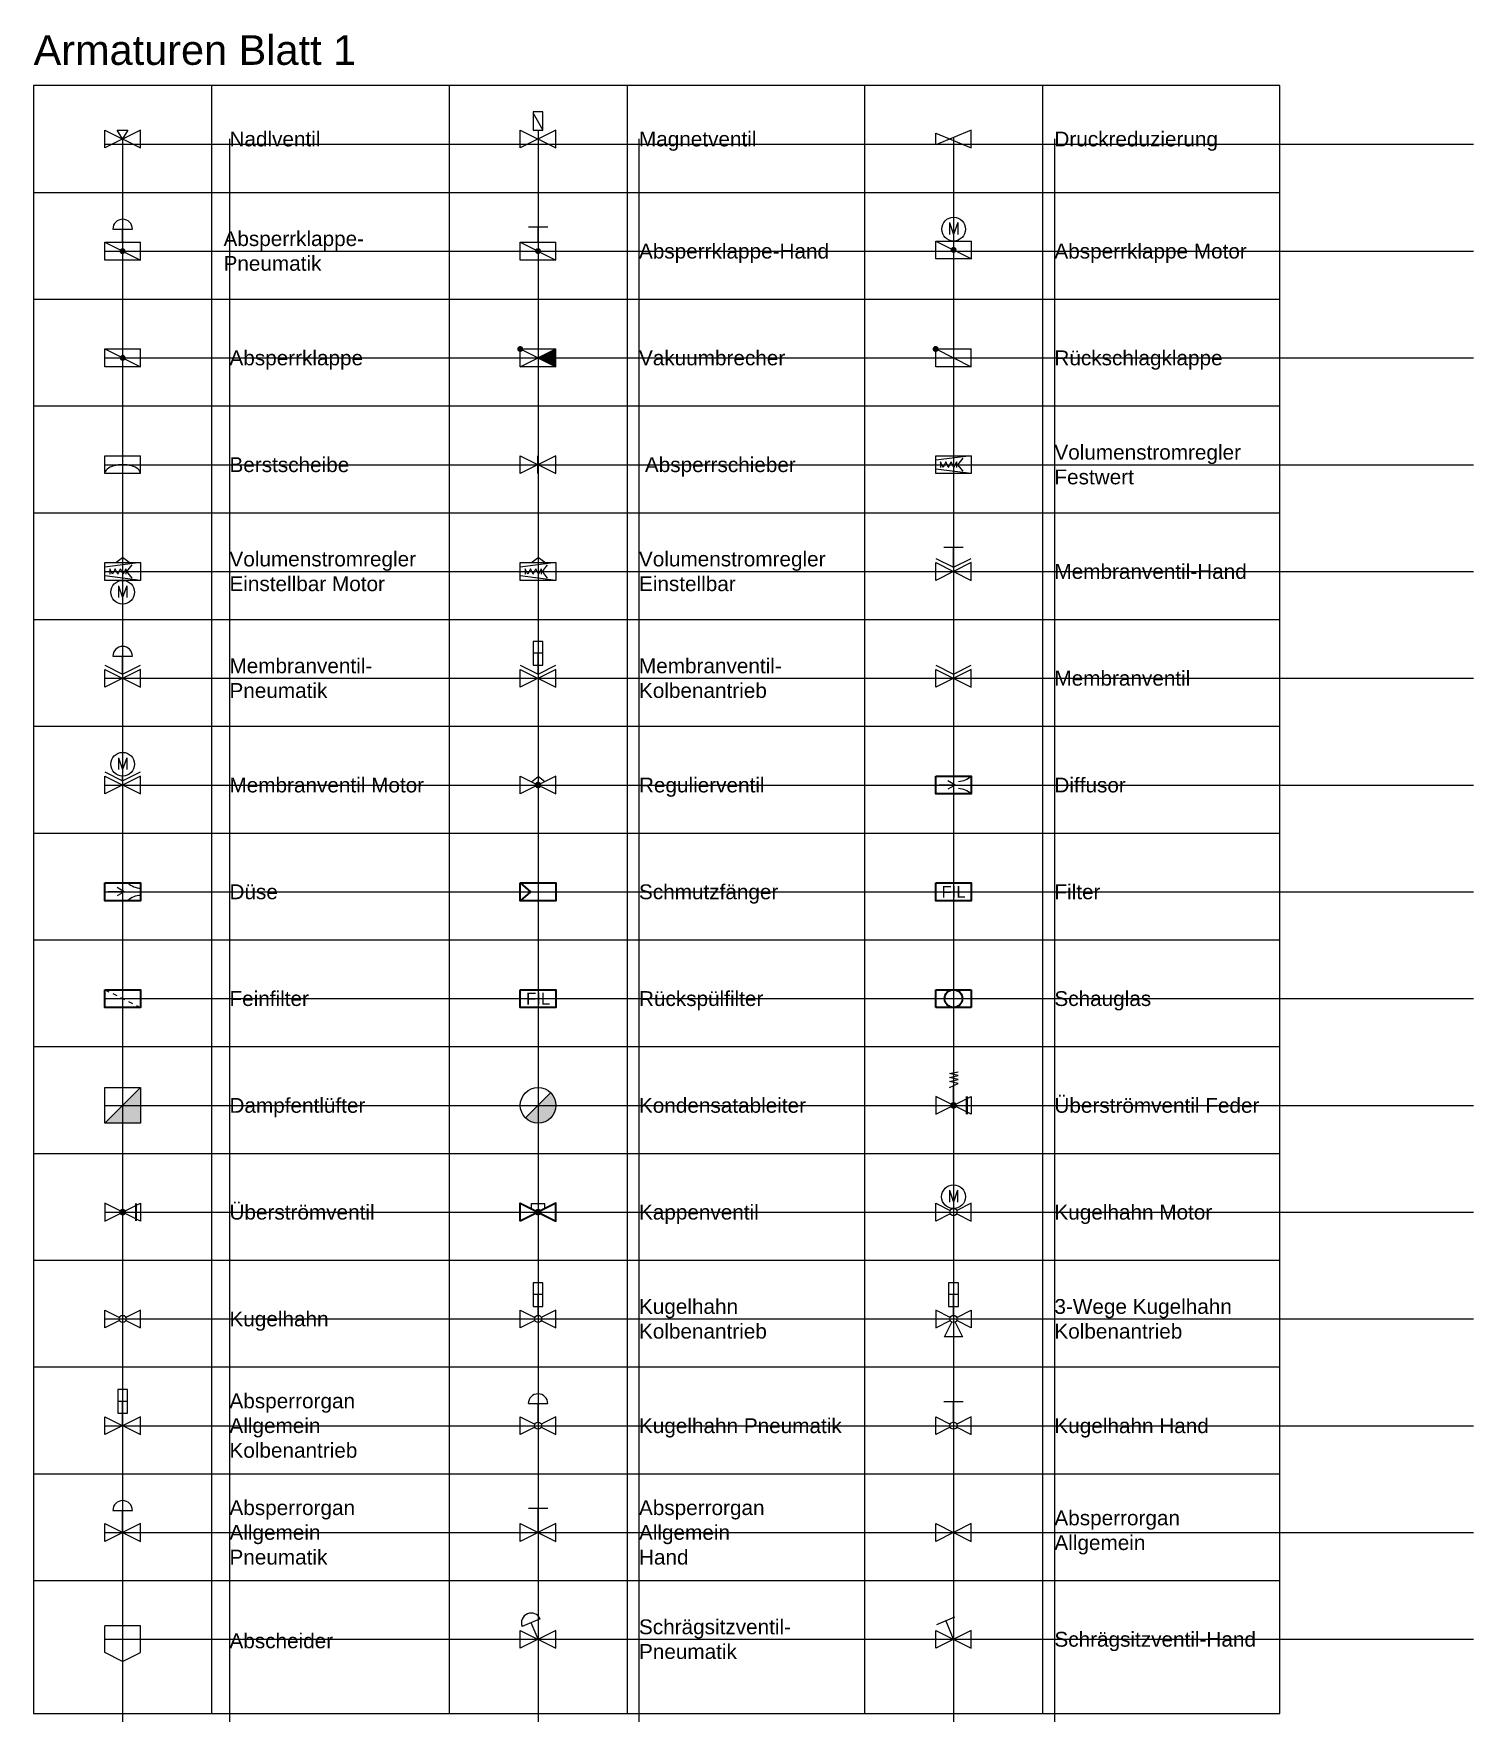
# Model space of a CAD drawing. Header units: millimetres. Extents: x 1662 to 13792, y -32476 to 19478.
# Drawn here: x 1662 to 13792, y 5320 to 19478 of the extents above; entities that cross this region are included whole.
import ezdxf
from ezdxf.enums import TextEntityAlignment as Align

# ---------------------------------------------------------------- set-up
doc = ezdxf.new("R2010")
doc.units = ezdxf.units.MM
doc.layers.add('Z_Format', color=7, linetype='Continuous', plot=False)
doc.styles.add('Romans', font='Romans.shx')
doc.styles.get("Standard").update_dxf_attribs({"font": 'arial.ttf'})

msp = doc.modelspace()

# ---------------------------------------------------------------- texts
at = {"color": 7}
for s, p in [('Nadlventil', (3312, 18590)), ('Magnetventil', (6762, 18590)), ('Druckreduzierung', (10262, 18590)), ('Absperrklappe-Hand', (6762, 17645)), ('Absperrklappe Motor ', (10262, 17645)), ('Absperrklappe ', (3312, 16745)), ('Vakuumbrecher', (6762, 16745)), ('Rückschlagklappe', (10262, 16745)), ('Berstscheibe', (3312, 15845)), ('Absperrschieber ', (6812, 15845)), ('Membranventil-Hand', (10262, 14945)), ('Membranventil', (10262, 14045)), ('Membranventil Motor', (3312, 13145)), ('Regulierventil', (6762, 13145)), ('Diffusor', (10262, 13145)), ('Düse', (3312, 12245)), ('Schmutzfänger', (6762, 12245)), ('Filter', (10262, 12245)), ('Feinfilter', (3312, 11345)), ('Rückspülfilter', (6762, 11345)), ('Schauglas', (10262, 11345)), ('Dampfentlüfter', (3312, 10445)), ('Kondensatableiter ', (6762, 10445)), ('Überströmventil Feder', (10262, 10445)), ('Überströmventil', (3312, 9545)), ('Kappenventil', (6762, 9545)), ('Kugelhahn Motor', (10262, 9545)), ('Kugelhahn', (3312, 8645)), ('Kugelhahn Pneumatik', (6762, 7745)), ('Kugelhahn Hand', (10262, 7745)), ('Abscheider', (3312, 5932)), ('Schrägsitzventil-Hand', (10262, 5945))]:
    msp.add_text(s, height=125, dxfattribs=at).set_placement(p, align=Align.MIDDLE_LEFT)
at = {"insert": (1662, 19338), "char_height": 250, "attachment_point": 4}
msp.add_mtext_dynamic_manual_height_columns('Armaturen Blatt 1', width=4100.87, gutter_width=12.5, heights=[0], dxfattribs=at)
at = {"color": 7, "char_height": 125, "attachment_point": 4}
for s, insert, width in [('Absperrklappe-\\PPneumatik', (3262, 17645), 2009.46), ('Volumenstromregler \\PFestwert', (10262, 15845), 2290.25), ('Volumenstromregler \\PEinstellbar Motor', (3312, 14945), 2933.32), ('Volumenstromregler \\PEinstellbar', (6762, 14945), 2438.44), ('Membranventil-\\PPneumatik', (3312, 14045), 2028.39), ('Membranventil-\\PKolbenantrieb', (6762, 14045), 2281.04), ('Kugelhahn \\PKolbenantrieb', (6762, 8645), 1961.29), ('3-Wege Kugelhahn \\PKolbenantrieb', (10262, 8645), 2621.25), ('Absperrorgan \\PAllgemein \\PKolbenantrieb', (3312, 7745), 2999.83), ('Absperrorgan \\PAllgemein \\PPneumatik', (3312, 6845), 2747.19), ('Absperrorgan \\PAllgemein \\PHand', (6762, 6845), 2339.61), ('Absperrorgan \\PAllgemein', (10262, 6845), 1873.64), ('Schrägsitzventil-\\PPneumatik', (6762, 5945), 2106.07)]:
    msp.add_mtext(s, dxfattribs=dict(at, insert=insert, width=width))

# ---------------------------------------------------------------- blocks, each defined once
blk = doc.blocks.new('Absperrklappe')
at = {"color": 7, "linetype": 'Continuous', "lineweight": -3}
for p, q in [((-150, -75), (-150, 75)), ((-150, 75), (150, 75)), ((-150, 75), (150, -75)), ((150, -75), (150, 75)), ((150, -75), (-150, -75))]:
    blk.add_line(p, q, dxfattribs=at)
at = {"color": 7, "linetype": 'Continuous', "lineweight": 15, "const_width": 25}
blk.add_lwpolyline([(-13, 0, 1), (12, 0, 1)], format="xyb", close=True, dxfattribs=at)
blk = doc.blocks.new('Rückschlagklappe')
at = {"color": 7, "linetype": 'Continuous', "lineweight": -3}
for p, q in [((-150, -75), (-150, 75)), ((-150, 75), (150, 75)), ((-150, 75), (150, -75)), ((150, -75), (150, 75)), ((150, -75), (-150, -75))]:
    blk.add_line(p, q, dxfattribs=at)
at = {"color": 7, "linetype": 'Continuous', "lineweight": 15, "const_width": 25}
blk.add_lwpolyline([(-163, 75, 1), (-138, 75, 1)], format="xyb", close=True, dxfattribs=at)
blk = doc.blocks.new('Absperrschieber')
at = {"color": 7, "linetype": 'Continuous', "lineweight": -3}
for p, q in [((-150, -74.999992), (-150, 74.999992)), ((-150, 74.999992), (150, -74.999992)), ((150, 74.999992), (-150, -74.999992)), ((150, -74.999992), (150, 74.999992))]:
    blk.add_line(p, q, dxfattribs=at)
at = {"color": 7, "linetype": 'Continuous', "lineweight": -3, "const_width": 18.086624}
blk.add_lwpolyline([(0, -74.999998), (0, 74.999986)], dxfattribs=at)
blk = doc.blocks.new('Regulierventil')
at = {"color": 7, "linetype": 'Continuous', "lineweight": 15}
for p in [(-56, 28), (56, 28)]:
    blk.add_line(p, (0, 72), dxfattribs=at)
at = {"color": 7, "linetype": 'Continuous', "lineweight": -3}
for points in [[(-27, -13), (-150, -75), (-150, 75), (-27, 13)], [(27, -13), (150, -75), (150, 75), (27, 13)]]:
    blk.add_lwpolyline(points, dxfattribs=at)
at = {"color": 7, "linetype": 'Continuous', "lineweight": -3, "const_width": 28.1}
blk.add_lwpolyline([(-14, 0, 1), (14, 0, 1)], format="xyb", close=True, dxfattribs=at)
blk = doc.blocks.new('Schmutzfänger')
at = {"color": 7, "linetype": 'Continuous', "lineweight": 35}
blk.add_lwpolyline([(-150, 75), (150, 75), (150, -75), (-150, -75)], close=True, dxfattribs=at)
blk.add_lwpolyline([(-150, 75), (-64, 0), (-150, -75)], dxfattribs=at)
blk = doc.blocks.new('Schauglas')
at = {"color": 7, "linetype": 'Continuous', "lineweight": 35}
for p, q in [((-150, -74.999992), (-150, 74.999992)), ((-150, 74.999992), (150, 74.999992)), ((150, 74.999992), (150, -74.999992)), ((150, -74.999992), (-150, -74.999992))]:
    blk.add_line(p, q, dxfattribs=at)
blk.add_circle((0, 0), 74.999992, dxfattribs=at)
blk = doc.blocks.new('Kappenventil')
at = {"color": 7, "linetype": 'Continuous', "lineweight": 15}
for p, q in [((-56, 28), (-56, 72)), ((-56, 72), (56, 72)), ((56, 28), (56, 72))]:
    blk.add_line(p, q, dxfattribs=at)
at = {"color": 7, "linetype": 'Continuous', "lineweight": 35}
blk.add_lwpolyline([(-150, -75), (-150, 75), (150, -75), (150, 75)], close=True, dxfattribs=at)
at = {"color": 7, "linetype": 'Continuous', "lineweight": 35, "const_width": 28.1}
blk.add_lwpolyline([(-14, 0, 1), (14, 0, 1)], format="xyb", close=True, dxfattribs=at)
blk = doc.blocks.new('Rückspülfilter')
blk.add_line((0, -74.999992), (0, -124.999992))
at = {"color": 7, "linetype": 'Continuous', "lineweight": 35}
blk.add_lwpolyline([(-149.999985, 74.999992), (149.999985, 74.999992), (149.999985, -74.999992), (-149.999985, -74.999992)], close=True, dxfattribs=at)
at = {"color": 7}
blk.add_text('FIL', height=100, dxfattribs=at).set_placement((0, 0), align=Align.MIDDLE_CENTER)
blk = doc.blocks.new('Filter')
at = {"color": 7, "linetype": 'Continuous', "lineweight": 35}
blk.add_lwpolyline([(-149.999985, 74.999992), (149.999985, 74.999992), (149.999985, -74.999992), (-149.999985, -74.999992)], close=True, dxfattribs=at)
at = {"color": 7}
blk.add_text('FIL', height=100, dxfattribs=at).set_placement((0, 0), align=Align.MIDDLE_CENTER)
blk = doc.blocks.new('Volumenstromregler Einstellbar')
at = {"color": 7, "linetype": 'Continuous', "lineweight": -3}
for p, q in [((-150, -75), (-150, 75)), ((-150, 75), (150, 75)), ((150, 75), (-150, 37)), ((-86, -23), (-109, 23)), ((-109, 23), (-109, -23)), ((-64, 23), (-86, -23)), ((-41, -23), (-64, 23)), ((-41, -23), (-19, 23)), ((4, -23), (-19, 23)), ((26, 23), (4, -23)), ((26, 23), (26, -23)), ((36, 0), (80, 56)), ((80, -56), (36, 0)), ((150, 75), (150, -75)), ((150, -75), (-150, -37)), ((150, -75), (-150, -75))]:
    blk.add_line(p, q, dxfattribs=at)
at = {"color": 7, "linetype": 'Continuous', "lineweight": 15}
for p in [(-56, 75), (56, 75)]:
    blk.add_line(p, (0, 119), dxfattribs=at)
blk = doc.blocks.new('Volumenstromregler Festwert')
at = {"color": 7, "linetype": 'Continuous', "lineweight": -3}
for p, q in [((-150, -75), (-150, 75)), ((-150, 75), (150, 75)), ((150, 75), (-150, 37)), ((-86, -23), (-109, 23)), ((-109, 23), (-109, -23)), ((-64, 23), (-86, -23)), ((-41, -23), (-64, 23)), ((-41, -23), (-19, 23)), ((4, -23), (-19, 23)), ((26, 23), (4, -23)), ((26, 23), (26, -23)), ((36, 0), (80, 56)), ((80, -56), (36, 0)), ((150, 75), (150, -75)), ((150, -75), (-150, -37)), ((150, -75), (-150, -75))]:
    blk.add_line(p, q, dxfattribs=at)
blk = doc.blocks.new('Druckreduzierung')
at = {"color": 7, "linetype": 'Continuous', "lineweight": -3}
for p, q in [((180, 75), (-120, -50)), ((-120, -50), (-120, 50)), ((-120, 50), (180, -75)), ((180, -75), (180, 75))]:
    blk.add_line(p, q, dxfattribs=at)
blk = doc.blocks.new('Schrägsitzventil-Pneumatik')
for p, q in [((18, 171), (-134, 108)), ((0, 0), (-58, 139))]:
    blk.add_line(p, q)
at = {"color": 7, "linetype": 'Continuous', "lineweight": -3}
blk.add_lwpolyline([(-150, -75), (-150, 75), (150, -75), (150, 75)], close=True, dxfattribs=at)
blk.add_arc((-58, 139), 82.4, 22.5, 202.5)
blk = doc.blocks.new('Membranventil')
at = {"color": 7}
blk.add_lwpolyline([(-149.999985, 109.999992), (0, 35), (149.999985, 109.999992)], dxfattribs=at)
at = {"color": 7, "linetype": 'Continuous', "lineweight": -3}
blk.add_lwpolyline([(-149.999985, -74.999992), (-149.999985, 74.999992), (149.999985, -74.999992), (149.999985, 74.999992)], close=True, dxfattribs=at)
blk = doc.blocks.new('Membranventil-Pneumatik')
for p, q in [((-82, 186), (82, 186)), ((0, 35), (0, 186))]:
    blk.add_line(p, q)
at = {"color": 7}
blk.add_lwpolyline([(-150, 110), (0, 35), (150, 110)], dxfattribs=at)
at = {"color": 7, "linetype": 'Continuous', "lineweight": -3}
blk.add_lwpolyline([(-150, -75), (-150, 75), (150, -75), (150, 75)], close=True, dxfattribs=at)
blk.add_arc((0, 186), 82.4, 0, 180)
blk = doc.blocks.new('Membranventil-Hand')
for p, q in [((-82, 204), (82, 204)), ((0, 35), (0, 204))]:
    blk.add_line(p, q)
at = {"color": 7}
blk.add_lwpolyline([(-150, 110), (0, 35), (150, 110)], dxfattribs=at)
at = {"color": 7, "linetype": 'Continuous', "lineweight": -3}
blk.add_lwpolyline([(-150, -75), (-150, 75), (150, -75), (150, 75)], close=True, dxfattribs=at)
blk = doc.blocks.new('Schrägsitzventil-Hand')
for p, q in [((-141, 125), (11, 188)), ((0, 0), (-65, 157))]:
    blk.add_line(p, q)
at = {"color": 7, "linetype": 'Continuous', "lineweight": -3}
blk.add_lwpolyline([(-150, -75), (-150, 75), (150, -75), (150, 75)], close=True, dxfattribs=at)
blk = doc.blocks.new('Kugelhahn')
at = {"color": 7, "linetype": 'Continuous', "lineweight": -3}
for points in [[(-27, -13), (-150, -75), (-150, 75), (-27, 13)], [(27, -13), (150, -75), (150, 75), (27, 13)]]:
    blk.add_lwpolyline(points, dxfattribs=at)
blk.add_circle((0, 0), 30, dxfattribs=at)
blk = doc.blocks.new('Absperrorgan Allgemein Hand')
for p, q in [((-82, 204), (82, 204)), ((0, 0), (0, 204))]:
    blk.add_line(p, q)
at = {"color": 7, "linetype": 'Continuous', "lineweight": -3}
blk.add_lwpolyline([(-150, -75), (-150, 75), (150, -75), (150, 75)], close=True, dxfattribs=at)
blk = doc.blocks.new('Absperrorgan Allgemein Pneumatik')
for p, q in [((-82, 186), (82, 186)), ((0, 0), (0, 186))]:
    blk.add_line(p, q)
at = {"color": 7, "linetype": 'Continuous', "lineweight": -3}
blk.add_lwpolyline([(-150, -75), (-150, 75), (150, -75), (150, 75)], close=True, dxfattribs=at)
blk.add_arc((0, 186), 82.4, 0, 180)
blk = doc.blocks.new('Absperrklappe-Hand')
for p, q in [((-82, 204), (82, 204)), ((0, 75), (0, 204))]:
    blk.add_line(p, q)
at = {"color": 7, "linetype": 'Continuous', "lineweight": -3}
for p, q in [((-150, -75), (-150, 75)), ((-150, 75), (150, 75)), ((-150, 75), (150, -75)), ((150, -75), (150, 75)), ((150, -75), (-150, -75))]:
    blk.add_line(p, q, dxfattribs=at)
at = {"color": 7, "linetype": 'Continuous', "lineweight": 15, "const_width": 25}
blk.add_lwpolyline([(-13, 0, 1), (12, 0, 1)], format="xyb", close=True, dxfattribs=at)
blk = doc.blocks.new('Absperrklappe-Pneumatik')
for p, q in [((-82, 186), (82, 186)), ((0, 75), (0, 186))]:
    blk.add_line(p, q)
at = {"color": 7, "linetype": 'Continuous', "lineweight": -3}
for p, q in [((-150, -75), (-150, 75)), ((-150, 75), (150, 75)), ((-150, 75), (150, -75)), ((150, -75), (150, 75)), ((150, -75), (-150, -75))]:
    blk.add_line(p, q, dxfattribs=at)
at = {"color": 7, "linetype": 'Continuous', "lineweight": 15, "const_width": 25}
blk.add_lwpolyline([(-13, 0, 1), (12, 0, 1)], format="xyb", close=True, dxfattribs=at)
blk.add_arc((0, 186), 82.4, 0, 180)
blk = doc.blocks.new('Überströmventil')
at = {"color": 7, "linetype": 'Continuous', "lineweight": -3}
blk.add_lwpolyline([(150, 75), (150, -75), (-150, 75), (-150, -75)], close=True, dxfattribs=at)
at = {"color": 7, "linetype": 'Continuous', "lineweight": -3, "const_width": 28.1}
blk.add_lwpolyline([(14, 0, 1), (-14, 0, 1)], format="xyb", close=True, dxfattribs=at)
at = {"color": 7, "linetype": 'Continuous', "lineweight": -3, "const_width": 18.1}
blk.add_lwpolyline([(112, 75), (112, -75)], dxfattribs=at)
blk = doc.blocks.new('Überströmventil Feder')
for p, q in [((-35, 268), (38, 284)), ((38, 251), (-35, 268)), ((-35, 234), (38, 251)), ((38, 217), (-35, 234)), ((-35, 200), (38, 217)), ((38, 183), (-35, 200)), ((-35, 150), (38, 183)), ((0, 0), (0, 166))]:
    blk.add_line(p, q)
at = {"color": 7, "linetype": 'Continuous', "lineweight": -3}
blk.add_lwpolyline([(150, 75), (150, -75), (-150, 75), (-150, -75)], close=True, dxfattribs=at)
at = {"color": 7, "linetype": 'Continuous', "lineweight": -3, "const_width": 28.1}
blk.add_lwpolyline([(14, 0, 1), (-14, 0, 1)], format="xyb", close=True, dxfattribs=at)
at = {"color": 7, "linetype": 'Continuous', "lineweight": -3, "const_width": 18.1}
blk.add_lwpolyline([(112, 75), (112, -75)], dxfattribs=at)
blk = doc.blocks.new('Kondensatableiter')
at = {"linetype": 'Continuous', "lineweight": -3}
blk.add_hatch(color=7, dxfattribs=at).paths.add_polyline_path([(-106, -106, 0.668179), (150, 0, 0.198912), (106, 106)])
at = {"color": 7, "linetype": 'Continuous', "lineweight": -3}
blk.add_line((106, 106), (-106, -106), dxfattribs=at)
blk.add_circle((0, 0), 150, dxfattribs=at)
blk = doc.blocks.new('Kugelhahn Pneumatik')
for p, q in [((-82, 186), (82, 186)), ((0, 30), (0, 186))]:
    blk.add_line(p, q)
at = {"color": 7, "linetype": 'Continuous', "lineweight": -3}
for points in [[(-27, -13), (-150, -75), (-150, 75), (-27, 13)], [(27, -13), (150, -75), (150, 75), (27, 13)]]:
    blk.add_lwpolyline(points, dxfattribs=at)
blk.add_circle((0, 0), 30, dxfattribs=at)
blk.add_arc((0, 186), 82.4, 0, 180)
blk = doc.blocks.new('Kugelhahn Hand')
for p, q in [((-82, 204), (82, 204)), ((0, 30), (0, 204))]:
    blk.add_line(p, q)
at = {"color": 7, "linetype": 'Continuous', "lineweight": -3}
for points in [[(-27, -13), (-150, -75), (-150, 75), (-27, 13)], [(27, -13), (150, -75), (150, 75), (27, 13)]]:
    blk.add_lwpolyline(points, dxfattribs=at)
blk.add_circle((0, 0), 30, dxfattribs=at)
blk = doc.blocks.new('Absperrklappe Motor')
at = {"color": 7, "linetype": 'Continuous', "lineweight": -3}
for p, q in [((-150, -75), (-150, 75)), ((-150, 75), (150, 75)), ((-150, 75), (150, -75)), ((150, -75), (150, 75)), ((150, -75), (-150, -75))]:
    blk.add_line(p, q, dxfattribs=at)
at = {"color": 7, "linetype": 'Continuous', "lineweight": 15, "const_width": 25}
blk.add_lwpolyline([(-13, 0, 1), (12, 0, 1)], format="xyb", close=True, dxfattribs=at)
blk.add_circle((0, 175), 100)
at = {"color": 240, "style": 'Romans'}
blk.add_text('M', height=100, dxfattribs=at).set_placement((0, 130), align=Align.CENTER)
blk = doc.blocks.new('Kugelhahn Motor')
blk.add_circle((0, 130), 100)
blk.add_blockref('Kugelhahn', (0, 0))
at = {"color": 240, "style": 'Romans'}
blk.add_text('M', height=100, dxfattribs=at).set_placement((0, 85), align=Align.CENTER)
blk = doc.blocks.new('Absperrorgan Allgemein')
at = {"color": 7, "linetype": 'Continuous', "lineweight": -3}
blk.add_lwpolyline([(-149.999985, -74.999992), (-149.999985, 74.999992), (149.999985, -74.999992), (149.999985, 74.999992)], close=True, dxfattribs=at)
blk = doc.blocks.new('Membranventil Motor')
blk.add_line((0, 35), (0, 75))
at = {"color": 7}
blk.add_lwpolyline([(-150, 110), (0, 35), (150, 110)], dxfattribs=at)
at = {"color": 7, "linetype": 'Continuous', "lineweight": -3}
blk.add_lwpolyline([(-150, -75), (-150, 75), (150, -75), (150, 75)], close=True, dxfattribs=at)
blk.add_circle((0, 175), 100)
at = {"color": 240, "style": 'Romans'}
blk.add_text('M', height=100, dxfattribs=at).set_placement((0, 130), align=Align.CENTER)
blk = doc.blocks.new('Volumenstromregler Einstellbar Motor')
at = {"color": 7, "linetype": 'Continuous', "lineweight": -3}
for p, q in [((-150, -75), (-150, 75)), ((-150, 75), (150, 75)), ((150, 75), (-150, 37)), ((-86, -23), (-109, 23)), ((-109, 23), (-109, -23)), ((-64, 23), (-86, -23)), ((-41, -23), (-64, 23)), ((-41, -23), (-19, 23)), ((4, -23), (-19, 23)), ((26, 23), (4, -23)), ((26, 23), (26, -23)), ((36, 0), (80, 56)), ((80, -56), (36, 0)), ((150, 75), (150, -75)), ((150, -75), (-150, -37)), ((150, -75), (-150, -75))]:
    blk.add_line(p, q, dxfattribs=at)
at = {"color": 7, "linetype": 'Continuous', "lineweight": 15}
for p in [(-56, 75), (56, 75)]:
    blk.add_line(p, (0, 119), dxfattribs=at)
blk.add_circle((0, -175), 100)
at = {"color": 240, "style": 'Romans'}
blk.add_text('M', height=100, dxfattribs=at).set_placement((0, -220), align=Align.CENTER)
blk = doc.blocks.new('Abscheider')
at = {"color": 7, "linetype": 'Continuous', "lineweight": -3}
for p, q in [((149.999985, 149.999985), (-149.999985, 149.999985)), ((-149.999985, -74.999992), (-149.999985, 149.999985)), ((0, 149.999985), (0, -50.000015)), ((149.999985, -74.999992), (149.999985, 149.999985))]:
    blk.add_line(p, q, dxfattribs=at)
for q in [(-149.999985, -74.999992), (149.999985, -74.999992)]:
    blk.add_line((0, -149.999985), q)
blk = doc.blocks.new('Feinfilter')
for p, q in [((-150, 75), (-117, 58)), ((-83, 42), (-50, 25)), ((-17, 8), (17, -8)), ((50, -25), (83, -42)), ((117, -58), (150, -75))]:
    blk.add_line(p, q)
at = {"color": 7, "linetype": 'Continuous', "lineweight": 35}
blk.add_lwpolyline([(-150, 75), (150, 75), (150, -75), (-150, -75)], close=True, dxfattribs=at)
blk = doc.blocks.new('Berstscheibe')
at = {"color": 7, "linetype": 'Continuous', "lineweight": -3}
for p, q in [((-149.999985, -74.999992), (-149.999985, 74.999992)), ((-149.999985, 74.999992), (149.999985, 74.999992)), ((149.999985, -74.999992), (149.999985, 74.999992)), ((149.999985, -74.999992), (-149.999985, -74.999992))]:
    blk.add_line(p, q, dxfattribs=at)
blk.add_ellipse((0, -74.999992), major_axis=(-149.999985, 0), ratio=0.4999999967, start_param=3.1415926536, end_param=6.2831853072)
blk = doc.blocks.new('Kugelhahn Kolbenantrieb')
for p, q in [((41, 305), (-41, 305)), ((-41, 305), (-41, 105)), ((41, 105), (41, 305)), ((41, 205), (-41, 205)), ((0, 30), (0, 205)), ((-41, 105), (41, 105))]:
    blk.add_line(p, q)
blk.add_blockref('Kugelhahn', (0, 0))
blk = doc.blocks.new('3-Wege Kugelhahn Kolbenantrieb')
for p, q in [((41, 305), (-41, 305)), ((-41, 305), (-41, 105)), ((41, 105), (41, 305)), ((41, 205), (-41, 205)), ((0, 30), (0, 205)), ((-41, 105), (41, 105))]:
    blk.add_line(p, q)
at = {"color": 7, "linetype": 'Continuous'}
for points in [[(-27, 13), (-150, 75), (-150, -75), (-27, -13)], [(27, 13), (150, 75)], [(150, 75), (150, -75), (27, -13)], [(13, -27), (75, -150), (-75, -150), (-13, -27)]]:
    blk.add_lwpolyline(points, dxfattribs=at)
blk.add_circle((0, 0), 30, dxfattribs=at)
blk = doc.blocks.new('Membranventil-Kolbenantrieb')
for p, q in [((41, 310), (-41, 310)), ((-41, 310), (-41, 110)), ((41, 110), (41, 310)), ((41, 210), (-41, 210)), ((0, 35), (0, 210)), ((-41, 110), (41, 110))]:
    blk.add_line(p, q)
at = {"color": 7}
blk.add_lwpolyline([(-150, 110), (0, 35), (150, 110)], dxfattribs=at)
at = {"color": 7, "linetype": 'Continuous'}
blk.add_lwpolyline([(-150, -75), (-150, 75), (150, -75), (150, 75)], close=True, dxfattribs=at)
blk = doc.blocks.new('Nadelventil')
at = {"color": 7, "linetype": 'Continuous'}
for p, q in [((-150, -75), (-150, 75)), ((-150, 75), (150, -75)), ((150, 75), (-150, -75)), ((-45, 75), (45, 75)), ((0, 0), (-45, 75)), ((45, 75), (0, 0)), ((150, -75), (150, 75))]:
    blk.add_line(p, q, dxfattribs=at)
blk = doc.blocks.new('Magnetventil')
at = {"color": 7, "linetype": 'Continuous'}
for p, q in [((41, 230), (-41, 230)), ((-41, 230), (-41, 75)), ((-41, 218), (41, 75)), ((41, 75), (41, 230)), ((-41, 75), (41, 75))]:
    blk.add_line(p, q, dxfattribs=at)
at = {"color": 7, "linetype": 'Continuous', "lineweight": -3}
for p, q in [((-150, -75), (-150, 75)), ((-150, 75), (150, -75)), ((150, 75), (-150, -75)), ((150, -75), (150, 75))]:
    blk.add_line(p, q, dxfattribs=at)
blk.add_line((0, 75), (0, 0))
blk = doc.blocks.new('Diffusor')
for q in [(-47, 35), (-121, 0), (-47, -35)]:
    blk.add_line((14, 0), q)
at = {"color": 7, "linetype": 'Continuous', "lineweight": 35}
blk.add_lwpolyline([(-150, 75), (150, 75), (150, -75), (-150, -75)], close=True, dxfattribs=at)
for centre, start, end in [((35, 201), 272.5576, 312.2044), ((35, -201), 47.7956, 87.4424)]:
    blk.add_arc(centre, 171, start, end)
blk = doc.blocks.new('Düse')
for q in [(-121, 0), (-47, 35), (-47, -35)]:
    blk.add_line((14, 0), q)
at = {"color": 7, "linetype": 'Continuous', "lineweight": 35}
blk.add_lwpolyline([(-150, 75), (150, 75), (150, -75), (-150, -75)], close=True, dxfattribs=at)
for centre, start, end in [((158, 201), 227.7956, 267.4424), ((158, -201), 92.5576, 132.2044)]:
    blk.add_arc(centre, 171, start, end)
blk = doc.blocks.new('Vakuumbrecher')
at = {"linetype": 'Continuous'}
h = blk.add_hatch(color=7, dxfattribs=at)
h.dxf.hatch_style = 1
h.paths.add_polyline_path([(150, 75), (0, 0), (150, -75)])
at = {"color": 7, "linetype": 'Continuous'}
for p, q in [((-150, -75), (-150, 75)), ((-150, 75), (150, 75)), ((-150, 75), (150, -75)), ((-150, -75), (150, 75)), ((150, -75), (150, 75)), ((150, -75), (-150, -75))]:
    blk.add_line(p, q, dxfattribs=at)
at = {"color": 7, "linetype": 'Continuous', "const_width": 25}
blk.add_lwpolyline([(-163, 75, 1), (-138, 75, 1)], format="xyb", close=True, dxfattribs=at)
blk = doc.blocks.new('Absperrorgan Allgemein Kolbenantrieb')
for p, q in [((41, 305), (-41, 305)), ((-41, 305), (-41, 105)), ((41, 105), (41, 305)), ((41, 205), (-41, 205)), ((0, 0), (0, 205)), ((-41, 105), (41, 105))]:
    blk.add_line(p, q)
at = {"color": 7, "linetype": 'Continuous', "lineweight": -3}
blk.add_lwpolyline([(-150, -75), (-150, 75), (150, -75), (150, 75)], close=True, dxfattribs=at)
blk = doc.blocks.new('Dampfentlüfter')
at = {"linetype": 'Continuous'}
h = blk.add_hatch(color=256, dxfattribs=at)
h.dxf.hatch_style = 1
h.paths.add_polyline_path([(150, 150), (-150, -150), (150, -150)])
at = {"linetype": 'Continuous', "lineweight": -3}
blk.add_line((150, 150), (-150, -150), dxfattribs=at)
at = {"linetype": 'Continuous'}
blk.add_lwpolyline([(-150, 150), (150, 150), (150, -150), (-150, -150)], close=True, dxfattribs=at)

# ---------------------------------------------------------------- linework, layer by layer
for p, q in [((3162, 19040), (3162, 5320)), ((6662, 19040), (6662, 5320)), ((10162, 19040), (10162, 5320))]:
    msp.add_line(p, q)
for points in [[(1662, 19040), (1662, 5320), (12162, 5320), (12162, 19040), (1662, 19040)], [(5162, 19040), (5162, 5320)], [(8662, 19040), (8662, 5320)], [(1662, 18140), (12162, 18140)], [(1662, 17240), (12162, 17240)], [(1662, 16340), (12162, 16340)], [(1662, 15440), (12162, 15440)], [(1662, 14540), (12162, 14540)], [(1662, 13640), (12162, 13640)], [(1662, 12740), (12162, 12740)], [(1662, 11840), (12162, 11840)], [(1662, 10940), (12162, 10940)], [(1662, 10040), (12162, 10040)], [(1662, 9140), (12162, 9140)], [(1662, 8240), (12162, 8240)], [(1662, 7340), (12162, 7340)], [(1662, 6440), (12162, 6440)]]:
    msp.add_lwpolyline(points)
at = {"layer": 'Z_Format', "color": 3}
for p, q in [((2262, 18545), (13792, 18545)), ((2262, 17645), (13792, 17645)), ((2262, 16745), (13792, 16745)), ((2262, 15845), (13792, 15845)), ((2262, 14945), (13792, 14945)), ((2262, 14045), (13792, 14045)), ((2262, 13145), (13792, 13145)), ((2262, 12245), (13792, 12245)), ((2262, 11345), (13792, 11345)), ((2262, 10445), (13792, 10445)), ((2262, 9545), (13792, 9545)), ((2262, 8645), (13792, 8645)), ((2262, 7745), (13792, 7745)), ((2262, 6845), (13792, 6845)), ((2262, 5945), (13792, 5945))]:
    msp.add_line(p, q, dxfattribs=at)
for p in [(2412, 18590), (5912, 18590), (9412, 18603)]:
    msp.add_ray(p, (0, -1), dxfattribs=at)
at = {"layer": 'Z_Format', "color": 1}
for p in [(3312, 18590), (6762, 18590), (10262, 18590)]:
    msp.add_ray(p, (0, -1), dxfattribs=at)

# ---------------------------------------------------------------- block references
for name, p in [('Magnetventil', (5912, 18590)), ('Nadelventil', (2412, 18590)), ('Druckreduzierung', (9382, 18590)), ('Absperrklappe-Pneumatik', (2412, 17645)), ('Absperrklappe-Hand', (5912, 17645)), ('Absperrklappe Motor', (9413, 17655)), ('Absperrklappe', (2413, 16745)), ('Vakuumbrecher', (5912, 16745)), ('Rückschlagklappe', (9412, 16745)), ('Berstscheibe', (2412, 15845)), ('Absperrschieber', (5912, 15845)), ('Volumenstromregler Festwert', (9412, 15845)), ('Membranventil-Hand', (9412, 14945)), ('Volumenstromregler Einstellbar Motor', (2412, 14945)), ('Volumenstromregler Einstellbar', (5912, 14945)), ('Membranventil-Pneumatik', (2412, 14045)), ('Membranventil-Kolbenantrieb', (5912, 14045)), ('Membranventil', (9412, 14045)), ('Membranventil Motor', (2412, 13145)), ('Regulierventil', (5912, 13145)), ('Diffusor', (9412, 13145)), ('Düse', (2412, 12245)), ('Schmutzfänger', (5912, 12245)), ('Filter', (9412, 12245)), ('Feinfilter', (2412, 11345)), ('Rückspülfilter', (5912, 11345)), ('Schauglas', (9412, 11345)), ('Überströmventil Feder', (9412, 10445)), ('Dampfentlüfter', (2412, 10445)), ('Kondensatableiter', (5912, 10445)), ('Kugelhahn Motor', (9412, 9545)), ('Überströmventil', (2412, 9545)), ('Kappenventil', (5912, 9545)), ('Kugelhahn Kolbenantrieb', (5912, 8645, -11810)), ('3-Wege Kugelhahn Kolbenantrieb', (9412, 8645)), ('Kugelhahn', (2412, 8645)), ('Absperrorgan Allgemein Kolbenantrieb', (2412, 7745)), ('Kugelhahn Pneumatik', (5912, 7745)), ('Kugelhahn Hand', (9412, 7745)), ('Absperrorgan Allgemein Pneumatik', (2412, 6845)), ('Absperrorgan Allgemein Hand', (5912, 6845)), ('Absperrorgan Allgemein', (9412, 6845)), ('Schrägsitzventil-Pneumatik', (5912, 5945)), ('Schrägsitzventil-Hand', (9412, 5945)), ('Abscheider', (2412, 5908))]:
    msp.add_blockref(name, p)

msp.set_redraw_order([(e.dxf.handle, doc.entitydb.next_handle()) for e in msp.query("TEXT MTEXT ATTDEF DIMENSION ARC_DIMENSION")])  # texts and dimensions are drawn at this point

doc.saveas('drawing.dxf')
